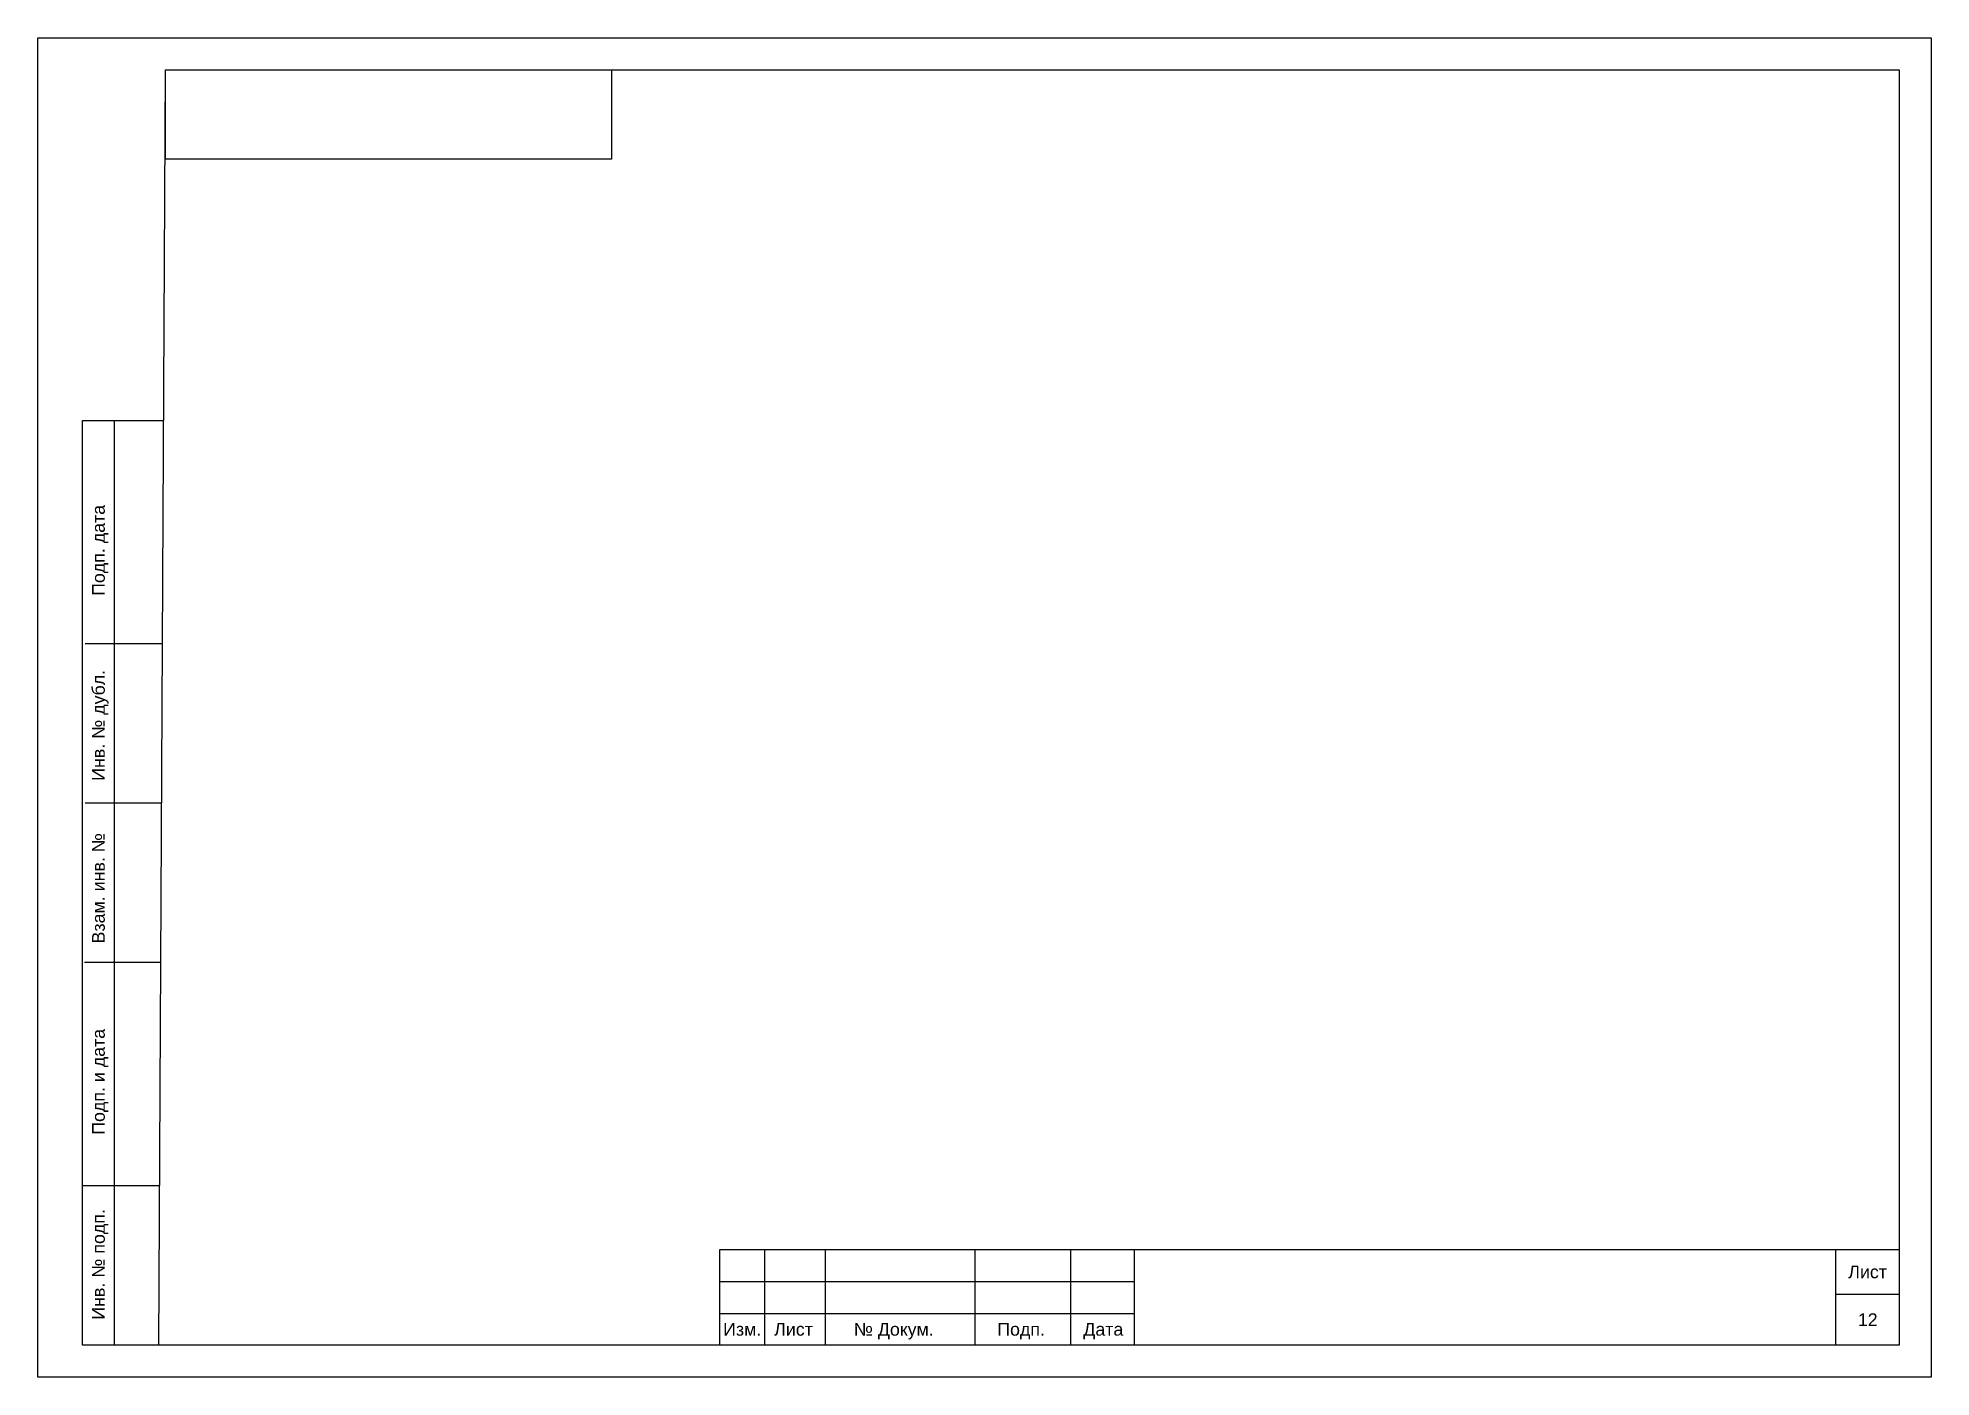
# Model space of a CAD drawing. Header units: millimetres. Extents: x 1674 to 4134, y 3039 to 4116.
# Drawn here: x 3300 to 3597, y 3290 to 3500 of the extents above; entities that cross this region are included whole.
import ezdxf

# ---------------------------------------------------------------- set-up
doc = ezdxf.new("R2010")
doc.units = ezdxf.units.MM
doc.layers.add('Рамки', color=7, linetype='Continuous', lineweight=25)
doc.styles.get("Standard").update_dxf_attribs({"font": 'arial.ttf'})

msp = doc.modelspace()

# ---------------------------------------------------------------- texts
at = {"layer": 'Рамки'}
for s, p in [('Подп. дата', (3310.5, 3412.5)), ('Инв. № дубл.', (3310.5, 3383.5)), ('Взам. инв. №', (3310.5, 3358)), ('Подп. и дата', (3310.5, 3328)), ('Инв. № подп.', (3310.5, 3299))]:
    msp.add_text(s, height=2, rotation=90, dxfattribs=at).set_placement(p)
for s, p in [('Лист', (3584, 3305.5)), ('12', (3585.5, 3298)), ('Изм.', (3407.5, 3296.5)), ('Лист', (3415.5, 3296.5)), ('№ Докум.', (3428, 3296.5)), ('Подп.', (3450.5, 3296.5)), ('Дата', (3464, 3296.5))]:
    msp.add_text(s, height=2, dxfattribs=at).set_placement(p)

# ---------------------------------------------------------------- linework, layer by layer
at = {"layer": 'Рамки'}
for p, q in [((3319, 3295), (3320, 3495)), ((3320, 3495), (3592, 3495)), ((3592, 3495), (3592, 3295)), ((3307, 3440), (3319.72, 3440)), ((3307, 3295), (3307, 3440)), ((3312, 3295), (3312, 3440)), ((3319.42, 3405), (3307.42, 3405)), ((3319.42, 3380), (3307.42, 3380)), ((3319.3, 3355), (3307.3, 3355)), ((3319.12, 3320), (3307.12, 3320)), ((3319.12, 3320), (3307.12, 3320)), ((3319.12, 3320), (3307.12, 3320)), ((3414, 3310), (3414, 3295)), ((3423.5, 3310), (3423.5, 3295)), ((3447, 3310), (3447, 3295)), ((3462, 3310), (3462, 3295)), ((3582, 3310), (3582, 3295)), ((3407, 3305), (3472, 3305)), ((3582, 3303), (3592, 3303)), ((3407, 3300), (3472, 3300)), ((3319, 3295), (3307, 3295)), ((3592, 3295), (3319, 3295))]:
    msp.add_line(p, q, dxfattribs=at)
for points in [[(3300, 3500), (3597, 3500), (3597, 3290), (3300, 3290)], [(3320, 3495), (3390, 3495), (3390, 3481), (3320, 3481)], [(3407, 3295), (3407, 3310), (3592, 3310), (3592, 3295)], [(3407, 3310), (3472, 3310), (3472, 3295), (3407, 3295)]]:
    msp.add_lwpolyline(points, close=True, dxfattribs=at)

msp.set_redraw_order([(e.dxf.handle, doc.entitydb.next_handle()) for e in msp.query("TEXT MTEXT ATTDEF DIMENSION ARC_DIMENSION")])  # texts and dimensions are drawn at this point

doc.saveas('drawing.dxf')
